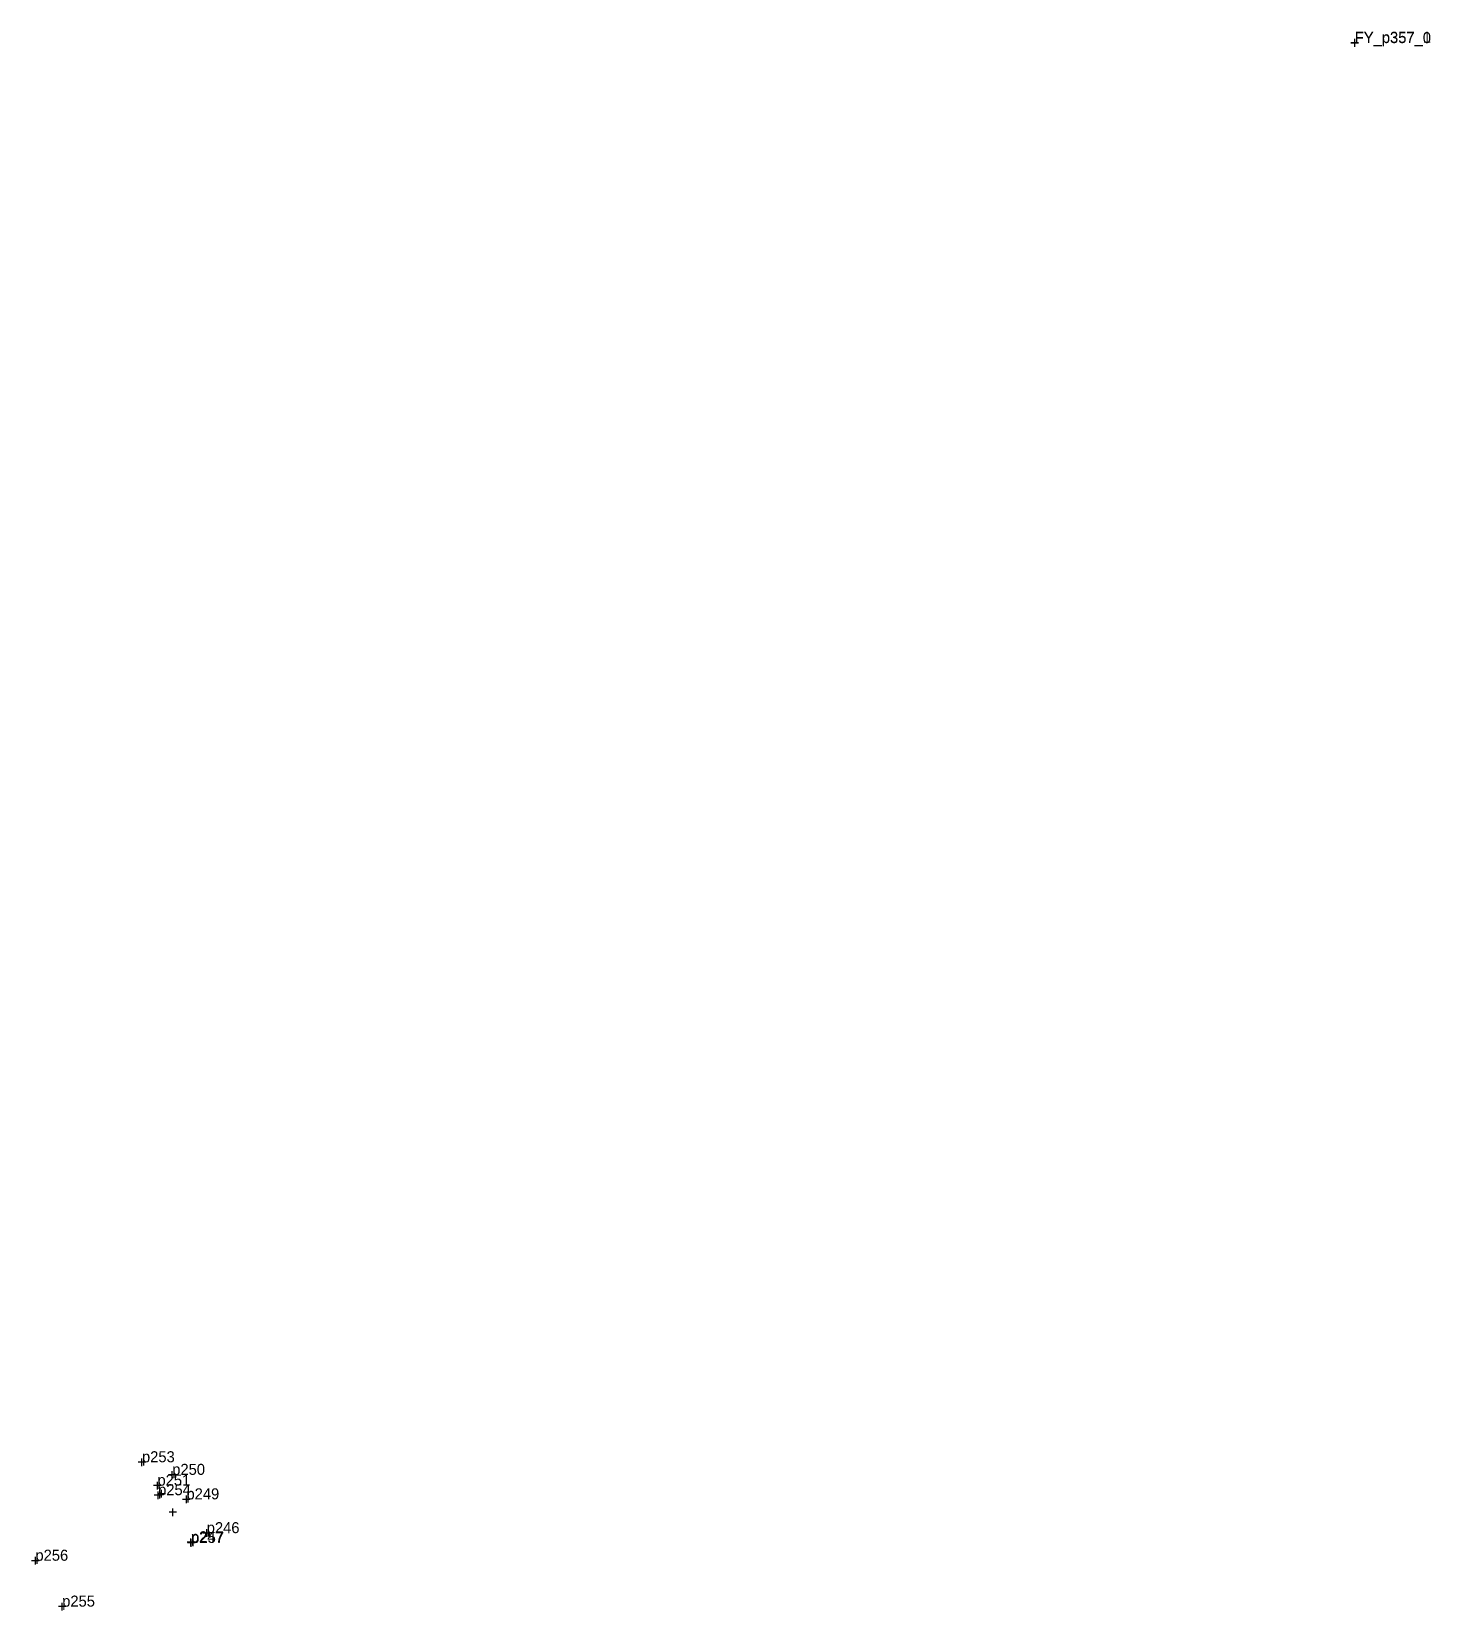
# Model space of a CAD drawing. Extents: x 534703 to 556288, y 1828073 to 1851661.
# Drawn here: x 551464.6 to 551693, y 1839191.7 to 1839449.5 of the extents above; entities that cross this region are included whole.
import ezdxf

# ---------------------------------------------------------------- set-up
doc = ezdxf.new("R2010")
doc.units = 0
doc.layers.add('Level 12', color=7, linetype='Continuous')
doc.layers.add('Level 7', color=7, linetype='Continuous')

msp = doc.modelspace()

# ---------------------------------------------------------------- texts
at = {"layer": 'Level 12'}
for s, p in [('FY_p357_1', (551680.64, 1839447.7)), ('FY_p357_0', (551680.64, 1839447.64)), ('p253', (551482.62, 1839215.94)), ('p253', (551482.62, 1839215.94)), ('p253', (551482.62, 1839215.94)), ('p253', (551482.62, 1839215.94)), ('p251', (551485.15, 1839212.13)), ('p251', (551485.15, 1839212.13)), ('p251', (551485.15, 1839212.13)), ('p251', (551485.15, 1839212.13)), ('p250', (551487.56, 1839213.88)), ('p250', (551487.56, 1839213.88)), ('p250', (551487.56, 1839213.88)), ('p250', (551487.56, 1839213.88)), ('p254', (551485.25, 1839210.56)), ('p254', (551485.25, 1839210.56)), ('p254', (551485.25, 1839210.56)), ('p254', (551485.25, 1839210.56)), ('p252', (551485.83, 1839210.8)), ('p252', (551485.83, 1839210.8)), ('p252', (551485.83, 1839210.8)), ('p252', (551485.83, 1839210.8)), ('p249', (551489.88, 1839209.88)), ('p249', (551489.88, 1839209.88)), ('p249', (551489.88, 1839209.88)), ('p249', (551489.88, 1839209.88)), ('p248', (551487.66, 1839207.78)), ('p248', (551487.66, 1839207.78)), ('p248', (551487.66, 1839207.78)), ('p248', (551487.66, 1839207.78)), ('p246', (551493.19, 1839204.36)), ('p246', (551493.19, 1839204.36)), ('p246', (551493.19, 1839204.36)), ('p246', (551493.19, 1839204.36)), ('p247', (551490.6, 1839202.87)), ('p247', (551490.6, 1839202.87)), ('p247', (551490.6, 1839202.87)), ('p247', (551490.6, 1839202.87)), ('p257', (551490.66, 1839202.77)), ('p257', (551490.66, 1839202.77)), ('p257', (551490.66, 1839202.77)), ('p257', (551490.66, 1839202.77)), ('p256', (551465.22, 1839199.86)), ('p256', (551465.22, 1839199.86)), ('p256', (551465.22, 1839199.86)), ('p256', (551465.22, 1839199.86)), ('p255', (551469.59, 1839192.37)), ('p255', (551469.59, 1839192.37)), ('p255', (551469.59, 1839192.37)), ('p255', (551469.59, 1839192.37))]:
    msp.add_text(s, height=1.8, dxfattribs=at).set_placement(p)

# ---------------------------------------------------------------- linework, layer by layer
at = {"layer": 'Level 7'}
for p, q in [((551680.636, 1839447.072), (551680.636, 1839448.32)), ((551680.645, 1839447.019), (551680.645, 1839448.267)), ((551681.26, 1839447.696), (551680.012, 1839447.696)), ((551681.269, 1839447.643), (551680.021, 1839447.643)), ((551483.241, 1839215.941), (551481.993, 1839215.941)), ((551483.241, 1839215.941), (551481.993, 1839215.941)), ((551482.617, 1839215.317), (551482.617, 1839216.565)), ((551482.617, 1839215.317), (551482.617, 1839216.565)), ((551482.617, 1839215.941), (551482.617, 1839215.941)), ((551482.617, 1839215.941), (551482.617, 1839215.941)), ((551488.18, 1839213.881), (551486.932, 1839213.881)), ((551488.18, 1839213.881), (551486.932, 1839213.881)), ((551487.556, 1839213.257), (551487.556, 1839214.505)), ((551487.556, 1839213.257), (551487.556, 1839214.505)), ((551487.556, 1839213.881), (551487.556, 1839213.881)), ((551487.556, 1839213.881), (551487.556, 1839213.881)), ((551485.775, 1839212.131), (551484.527, 1839212.131)), ((551485.775, 1839212.131), (551484.527, 1839212.131)), ((551485.151, 1839211.507), (551485.151, 1839212.755)), ((551485.151, 1839211.507), (551485.151, 1839212.755)), ((551485.151, 1839212.131), (551485.151, 1839212.131)), ((551485.151, 1839212.131), (551485.151, 1839212.131)), ((551486.454, 1839210.804), (551485.206, 1839210.804)), ((551486.454, 1839210.804), (551485.206, 1839210.804)), ((551485.254, 1839209.939), (551485.254, 1839211.187)), ((551485.254, 1839209.939), (551485.254, 1839211.187)), ((551485.83, 1839210.18), (551485.83, 1839211.428)), ((551485.83, 1839210.18), (551485.83, 1839211.428)), ((551485.83, 1839210.804), (551485.83, 1839210.804)), ((551485.83, 1839210.804), (551485.83, 1839210.804)), ((551485.878, 1839210.563), (551484.63, 1839210.563)), ((551485.878, 1839210.563), (551484.63, 1839210.563)), ((551485.254, 1839210.563), (551485.254, 1839210.563)), ((551485.254, 1839210.563), (551485.254, 1839210.563)), ((551487.657, 1839207.152), (551487.657, 1839208.4)), ((551487.657, 1839207.152), (551487.657, 1839208.4)), ((551490.503, 1839209.881), (551489.255, 1839209.881)), ((551490.503, 1839209.881), (551489.255, 1839209.881)), ((551489.879, 1839209.257), (551489.879, 1839210.505)), ((551489.879, 1839209.257), (551489.879, 1839210.505)), ((551489.879, 1839209.881), (551489.879, 1839209.881)), ((551489.879, 1839209.881), (551489.879, 1839209.881)), ((551488.281, 1839207.776), (551487.033, 1839207.776)), ((551488.281, 1839207.776), (551487.033, 1839207.776)), ((551487.657, 1839207.776), (551487.657, 1839207.776)), ((551487.657, 1839207.776), (551487.657, 1839207.776)), ((551490.605, 1839202.246), (551490.605, 1839203.494)), ((551490.605, 1839202.246), (551490.605, 1839203.494)), ((551490.656, 1839202.145), (551490.656, 1839203.393)), ((551490.656, 1839202.145), (551490.656, 1839203.393)), ((551493.811, 1839204.364), (551492.563, 1839204.364)), ((551493.811, 1839204.364), (551492.563, 1839204.364)), ((551493.187, 1839203.74), (551493.187, 1839204.988)), ((551493.187, 1839203.74), (551493.187, 1839204.988)), ((551493.187, 1839204.364), (551493.187, 1839204.364)), ((551493.187, 1839204.364), (551493.187, 1839204.364)), ((551465.217, 1839199.233), (551465.217, 1839200.481)), ((551465.217, 1839199.233), (551465.217, 1839200.481)), ((551491.229, 1839202.87), (551489.981, 1839202.87)), ((551491.229, 1839202.87), (551489.981, 1839202.87)), ((551491.28, 1839202.769), (551490.032, 1839202.769)), ((551491.28, 1839202.769), (551490.032, 1839202.769)), ((551490.605, 1839202.87), (551490.605, 1839202.87)), ((551490.605, 1839202.87), (551490.605, 1839202.87)), ((551490.656, 1839202.769), (551490.656, 1839202.769)), ((551490.656, 1839202.769), (551490.656, 1839202.769)), ((551465.841, 1839199.857), (551464.593, 1839199.857)), ((551465.841, 1839199.857), (551464.593, 1839199.857)), ((551465.217, 1839199.857), (551465.217, 1839199.857)), ((551465.217, 1839199.857), (551465.217, 1839199.857)), ((551469.587, 1839191.748), (551469.587, 1839192.996)), ((551469.587, 1839191.748), (551469.587, 1839192.996)), ((551470.211, 1839192.372), (551468.963, 1839192.372)), ((551470.211, 1839192.372), (551468.963, 1839192.372)), ((551469.587, 1839192.372), (551469.587, 1839192.372)), ((551469.587, 1839192.372), (551469.587, 1839192.372))]:
    msp.add_line(p, q, dxfattribs=at)

msp.set_redraw_order([(e.dxf.handle, doc.entitydb.next_handle()) for e in msp.query("TEXT MTEXT ATTDEF DIMENSION ARC_DIMENSION")])  # texts and dimensions are drawn at this point

doc.saveas('drawing.dxf')
